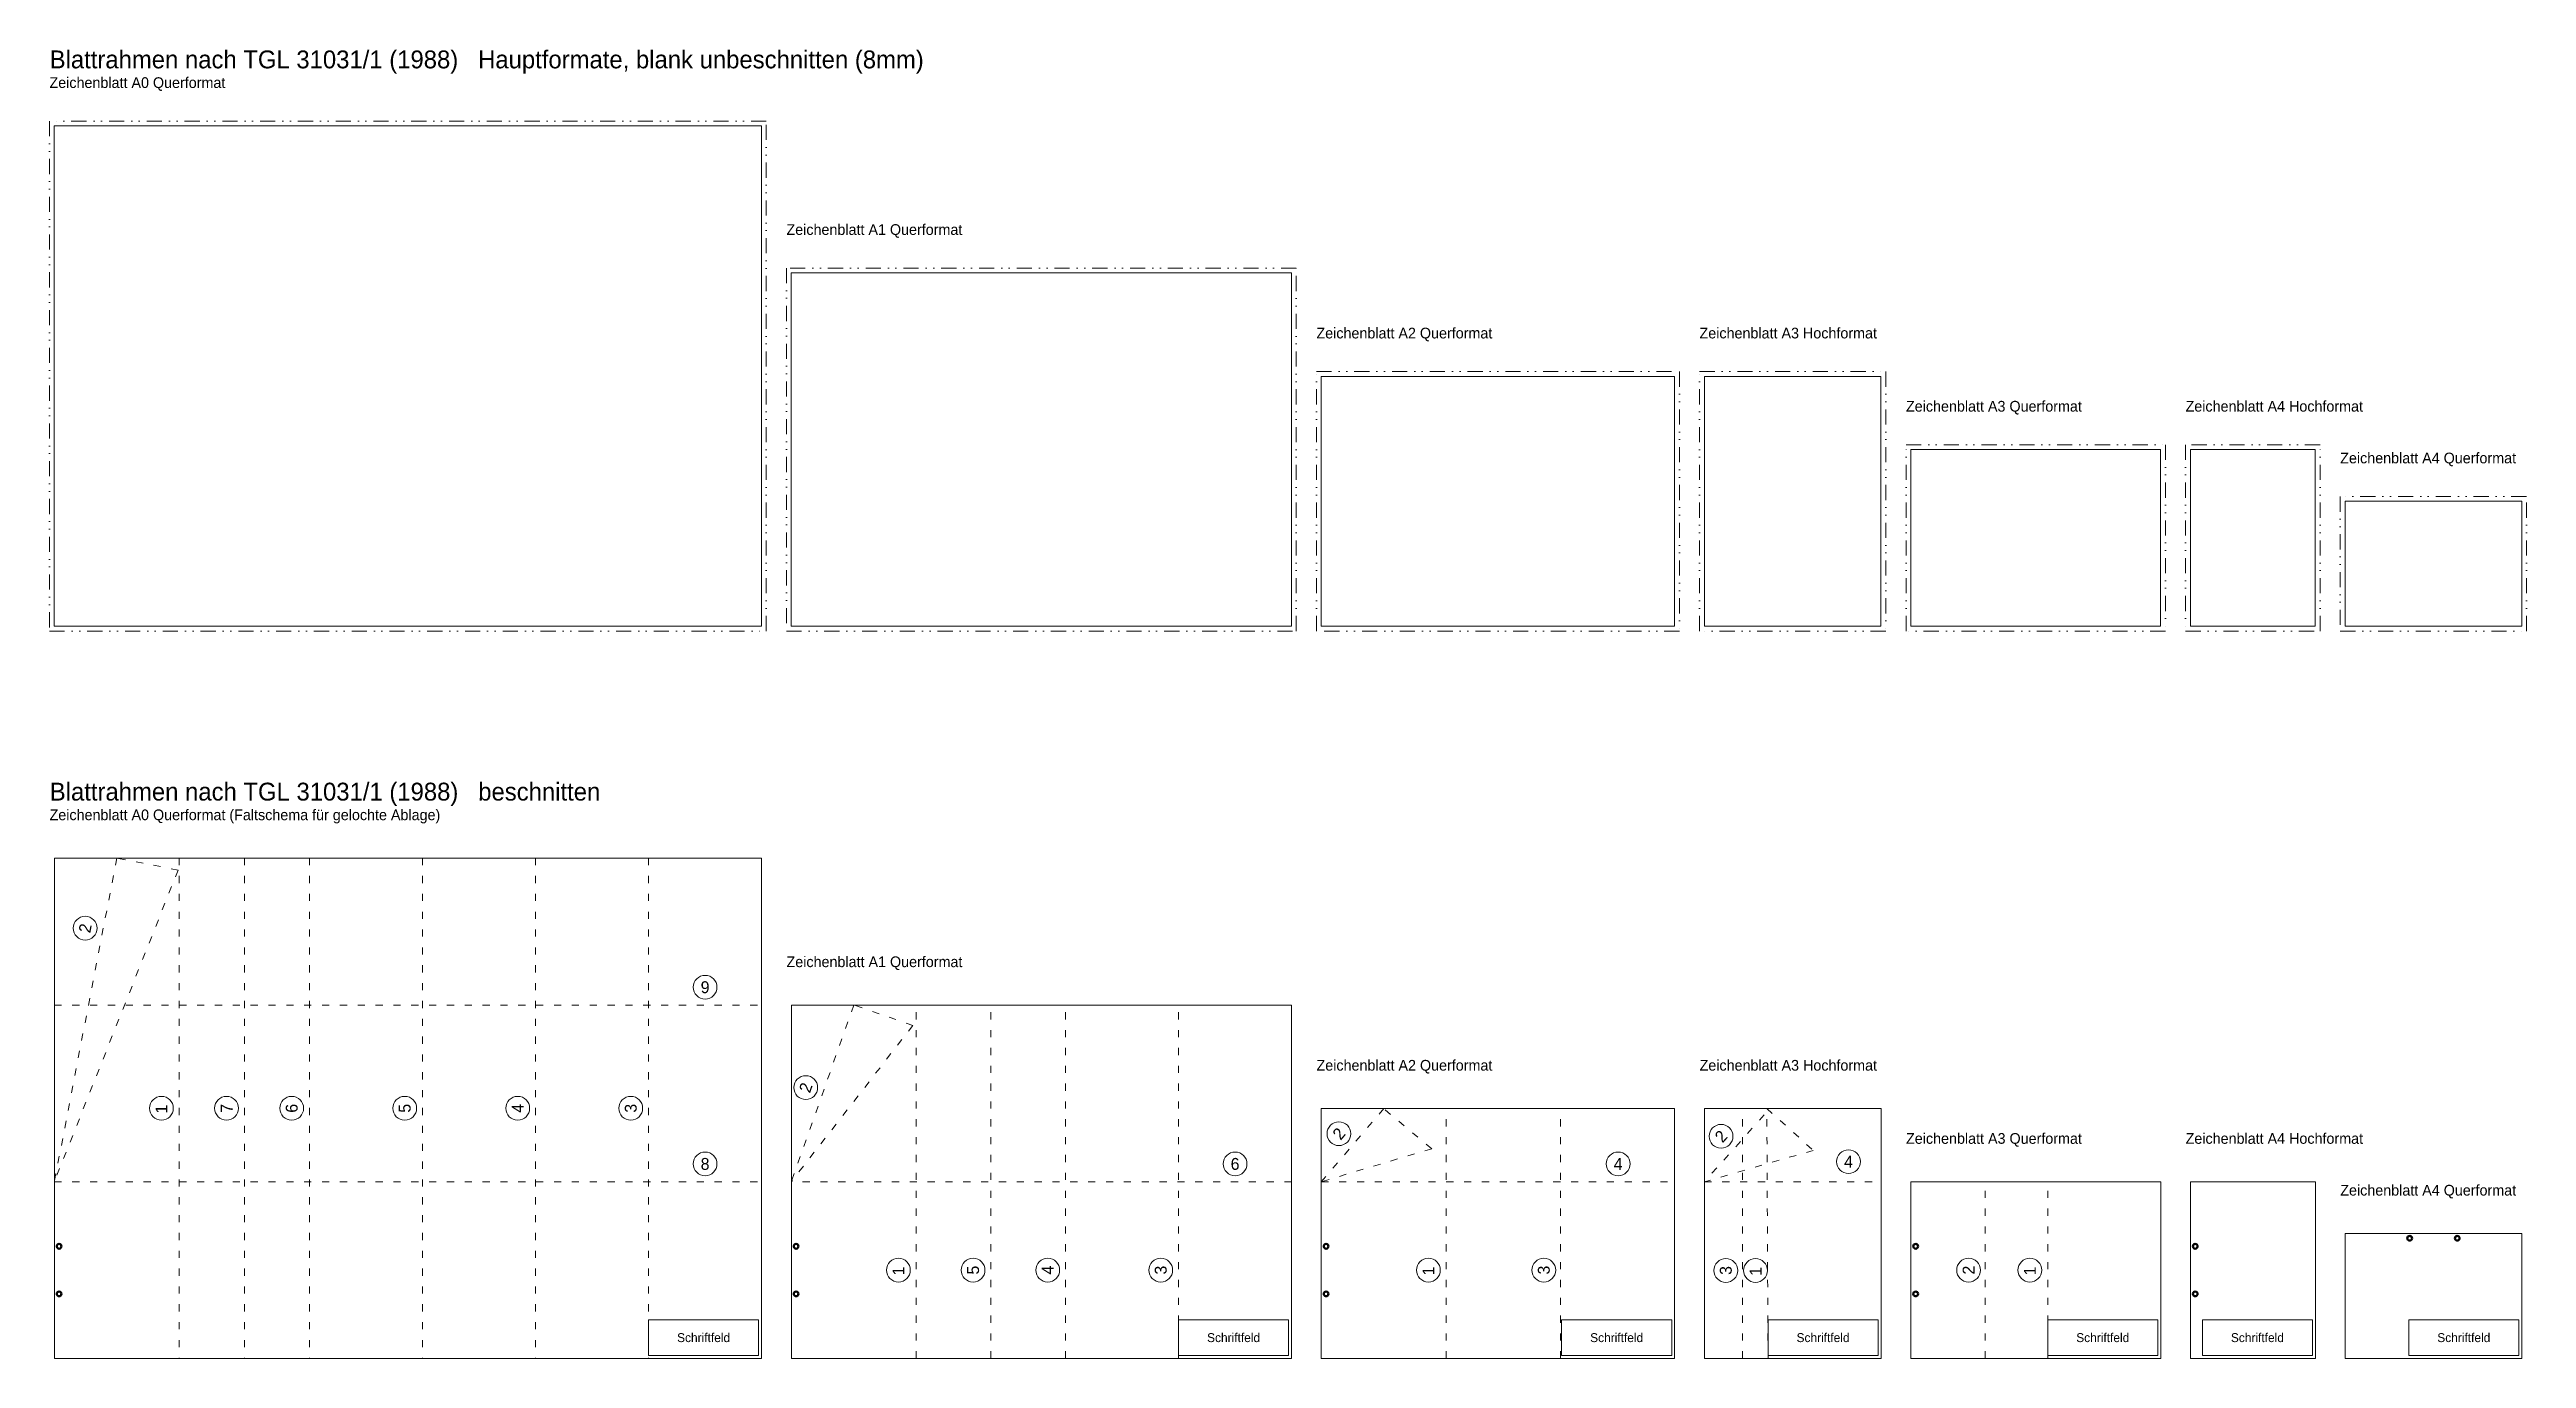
# Model space of a CAD drawing. Header units: millimetres. Extents: x -2160 to 2026, y -3062 to 969.
# Drawn here: x -2138 to 2026, y -1231 to 969 of the extents above; entities that cross this region are included whole.
import ezdxf
from ezdxf.enums import TextEntityAlignment as Align

# ---------------------------------------------------------------- set-up
doc = ezdxf.new("R2010")
doc.units = ezdxf.units.MM
doc.linetypes.add('ACAD_ISO03W100', pattern=[30, 12, -18])
doc.linetypes.add('DIVIDEX2', pattern=[63.5, 25.4, -12.65, 0.1, -12.6, 0.1, -12.65])
for name, color, linetype, lineweight, true_color in [('Blattformate', 2, 'Continuous', 5, 0xffff00), ('Faltung', 7, 'ACAD_ISO03W100', 0, 0x000000), ('Hilfe', 6, 'Continuous', 5, 0xff00ff), ('Legende', 7, 'Continuous', 5, 0x000000), ('Lochung', 94, 'Continuous', 50, 0x008000), ('Nr', 1, 'Continuous', 5, 0xff0000), ('Platzhalter PK', 1, 'Continuous', 5, 0xff0000), ('unbeschnitten', 7, 'DIVIDEX2', 0, 0x000000)]:
    doc.layers.add(name, color=color, linetype=linetype, lineweight=lineweight, true_color=true_color)
doc.styles.add('textstyle210', font='')
doc.styles.add('textstyle212', font='')
doc.styles.add('textstyle213', font='')
doc.styles.add('textstyle214', font='')
doc.styles.add('textstyle215', font='')
doc.styles.add('textstyle216', font='')
doc.styles.add('textstyle217', font='')
doc.styles.add('textstyle218', font='')
doc.styles.add('textstyle219', font='')
doc.styles.add('textstyle220', font='')
doc.styles.add('textstyle221', font='')
doc.styles.add('textstyle222', font='')
doc.styles.add('textstyle223', font='')
doc.styles.add('textstyle228', font='')
doc.styles.add('textstyle229', font='')
doc.styles.add('textstyle231', font='')
doc.styles.add('textstyle400', font='')
doc.styles.add('textstyle406', font='')
doc.styles.add('textstyle407', font='')
doc.styles.add('textstyle409', font='')
doc.styles.add('textstyle410', font='')
doc.styles.add('textstyle411', font='')
doc.styles.add('textstyle413', font='')
doc.styles.add('textstyle414', font='')
doc.styles.add('textstyle415', font='')
doc.styles.add('textstyle416', font='')
doc.styles.add('textstyle417', font='')
doc.styles.add('textstyle418', font='')
doc.styles.add('textstyle419', font='')
doc.styles.add('textstyle420', font='')
doc.styles.add('textstyle421', font='')
doc.styles.add('textstyle422', font='')
doc.styles.add('textstyle423', font='')
doc.styles.add('textstyle424', font='')
doc.styles.add('textstyle425', font='')
doc.styles.add('textstyle426', font='')
doc.styles.add('textstyle427', font='')
doc.styles.add('textstyle428', font='')
doc.styles.add('textstyle429', font='')
doc.styles.add('textstyle430', font='')
doc.styles.add('textstyle431', font='')
doc.styles.add('textstyle432', font='')
doc.styles.add('textstyle433', font='')
doc.styles.add('textstyle434', font='')
doc.styles.add('textstyle435', font='')
doc.styles.add('textstyle436', font='')
doc.styles.add('textstyle437', font='')
doc.styles.add('textstyle438', font='')
doc.styles.get('textstyle210').set_extended_font_data('TGL 31034-1')
doc.styles.get('textstyle212').set_extended_font_data('TGL 31034-1')
doc.styles.get('textstyle213').set_extended_font_data('TGL 31034-1')
doc.styles.get('textstyle214').set_extended_font_data('TGL 31034-1')
doc.styles.get('textstyle215').set_extended_font_data('TGL 31034-1')
doc.styles.get('textstyle216').set_extended_font_data('TGL 31034-1')
doc.styles.get('textstyle217').set_extended_font_data('TGL 31034-1')
doc.styles.get('textstyle218').set_extended_font_data('TGL 31034-1')
doc.styles.get('textstyle219').set_extended_font_data('TGL 31034-1')
doc.styles.get('textstyle220').set_extended_font_data('TGL 31034-1')
doc.styles.get('textstyle221').set_extended_font_data('TGL 31034-1')
doc.styles.get('textstyle222').set_extended_font_data('TGL 31034-1')
doc.styles.get('textstyle223').set_extended_font_data('TGL 31034-1')
doc.styles.get('textstyle228').set_extended_font_data('TGL 31034-1')
doc.styles.get('textstyle229').set_extended_font_data('TGL 31034-1')
doc.styles.get('textstyle231').set_extended_font_data('TGL 31034-1')
doc.styles.get('textstyle400').set_extended_font_data('TGL 31034-1')
doc.styles.get('textstyle406').set_extended_font_data('TGL 31034-1')
doc.styles.get('textstyle407').set_extended_font_data('TGL 31034-1')
doc.styles.get('textstyle409').set_extended_font_data('TGL 31034-1')
doc.styles.get('textstyle410').set_extended_font_data('TGL 31034-1')
doc.styles.get('textstyle411').set_extended_font_data('TGL 31034-1')
doc.styles.get('textstyle413').set_extended_font_data('TGL 31034-1')
doc.styles.get('textstyle414').set_extended_font_data('TGL 31034-1')
doc.styles.get('textstyle415').set_extended_font_data('TGL 31034-1')
doc.styles.get('textstyle416').set_extended_font_data('TGL 31034-1')
doc.styles.get('textstyle417').set_extended_font_data('TGL 31034-1')
doc.styles.get('textstyle418').set_extended_font_data('TGL 31034-1')
doc.styles.get('textstyle419').set_extended_font_data('TGL 31034-1')
doc.styles.get('textstyle420').set_extended_font_data('TGL 31034-1')
doc.styles.get('textstyle421').set_extended_font_data('TGL 31034-1')
doc.styles.get('textstyle422').set_extended_font_data('TGL 31034-1')
doc.styles.get('textstyle423').set_extended_font_data('TGL 31034-1')
doc.styles.get('textstyle424').set_extended_font_data('TGL 31034-1')
doc.styles.get('textstyle425').set_extended_font_data('TGL 31034-1')
doc.styles.get('textstyle426').set_extended_font_data('TGL 31034-1')
doc.styles.get('textstyle427').set_extended_font_data('TGL 31034-1')
doc.styles.get('textstyle428').set_extended_font_data('TGL 31034-1')
doc.styles.get('textstyle429').set_extended_font_data('TGL 31034-1')
doc.styles.get('textstyle430').set_extended_font_data('TGL 31034-1')
doc.styles.get('textstyle431').set_extended_font_data('TGL 31034-1')
doc.styles.get('textstyle432').set_extended_font_data('TGL 31034-1')
doc.styles.get('textstyle433').set_extended_font_data('TGL 31034-1')
doc.styles.get('textstyle434').set_extended_font_data('TGL 31034-1')
doc.styles.get('textstyle435').set_extended_font_data('TGL 31034-1')
doc.styles.get('textstyle436').set_extended_font_data('TGL 31034-1')
doc.styles.get('textstyle437').set_extended_font_data('TGL 31034-1')
doc.styles.get('textstyle438').set_extended_font_data('TGL 31034-1')

msp = doc.modelspace()

# ---------------------------------------------------------------- texts
at = {"layer": 'Hilfe'}
for style, p in [('textstyle407', (-1038.4, -1195.8)), ('textstyle406', (-147.4, -1195.8)), ('textstyle409', (496.6, -1195.8)), ('textstyle400', (843.6, -1195.8)), ('textstyle411', (1313.8, -1195.8)), ('textstyle410', (1573.8, -1195.8)), ('textstyle413', (1920.8, -1195.8))]:
    msp.add_text('Schriftfeld', height=15, dxfattribs=dict(at, style=style)).set_placement(p, align=Align.MIDDLE_CENTER)
at = {"layer": 'Legende'}
for s, height, style, p in [('Blattrahmen nach TGL 31031/1 (1988)   Hauptformate, blank unbeschnitten (8mm)', 30, 'textstyle215', (-2137.8, 967.8)), ('Zeichenblatt A0 Querformat', 18, 'textstyle210', (-2138.1, 922.8)), ('Zeichenblatt A1 Querformat', 18, 'textstyle213', (-899.1, 675.8)), ('Zeichenblatt A2 Querformat', 18, 'textstyle212', (-8.1, 501.8)), ('Zeichenblatt A3 Hochformat', 18, 'textstyle228', (635.9, 501.8)), ('Zeichenblatt A3 Querformat', 18, 'textstyle221', (983, 378.8)), ('Zeichenblatt A4 Hochformat', 18, 'textstyle220', (1453, 378.8)), ('Zeichenblatt A4 Querformat', 18, 'textstyle223', (1713, 291.8)), ('Blattrahmen nach TGL 31031/1 (1988)   beschnitten', 30, 'textstyle214', (-2137.6, -263)), ('Zeichenblatt A0 Querformat (Faltschema für gelochte Ablage)', 18, 'textstyle222', (-2138, -308)), ('Zeichenblatt A1 Querformat', 18, 'textstyle217', (-899, -555)), ('Zeichenblatt A2 Querformat', 18, 'textstyle216', (-8, -729)), ('Zeichenblatt A3 Hochformat', 18, 'textstyle229', (636, -729)), ('Zeichenblatt A3 Querformat', 18, 'textstyle219', (983.1, -852)), ('Zeichenblatt A4 Hochformat', 18, 'textstyle218', (1453.1, -852)), ('Zeichenblatt A4 Querformat', 18, 'textstyle231', (1713.1, -939))]:
    msp.add_text(s, height=height, dxfattribs=dict(at, style=style)).set_placement(p, align=Align.TOP_LEFT)
at = {"layer": 'Nr'}
for s, rotation, style, p in [('2', 79, 'textstyle427', (-2078.1, -507.6)), ('2', 71, 'textstyle415', (-866.7, -775.5)), ('1', 90, 'textstyle426', (-1949.8, -811.7)), ('7', 90, 'textstyle436', (-1840.4, -810.3)), ('6', 90, 'textstyle435', (-1730.9, -810.3)), ('5', 90, 'textstyle438', (-1540.9, -810.3)), ('4', 90, 'textstyle437', (-1350.9, -810.3)), ('3', 90, 'textstyle433', (-1160.9, -810.3)), ('2', 50, 'textstyle414', (29.7, -853)), ('2', 48, 'textstyle429', (672.1, -857.4)), ('1', 90, 'textstyle421', (-710.8, -1083.7)), ('5', 90, 'textstyle420', (-585.4, -1082.3)), ('4', 90, 'textstyle423', (-459.9, -1082.3)), ('3', 90, 'textstyle422', (-269.9, -1082.3)), ('1', 90, 'textstyle416', (180.2, -1083.7)), ('3', 90, 'textstyle419', (374.1, -1082.3)), ('3', 90, 'textstyle431', (680.1, -1082.9)), ('1', 90, 'textstyle428', (730.2, -1084.3)), ('2', 90, 'textstyle424', (1088.3, -1082.3)), ('1', 90, 'textstyle425', (1191.3, -1083.7))]:
    msp.add_text(s, height=20, rotation=rotation, dxfattribs=dict(at, style=style)).set_placement(p, align=Align.MIDDLE_CENTER)
for s, style, p in [('9', 'textstyle432', (-1035.9, -606.8)), ('8', 'textstyle434', (-1035.9, -903.8)), ('6', 'textstyle417', (-144.9, -903.8)), ('4', 'textstyle418', (499.1, -903.8)), ('4', 'textstyle430', (886.4, -900))]:
    msp.add_text(s, height=20, dxfattribs=dict(at, style=style)).set_placement(p, align=Align.MIDDLE_CENTER)

# ---------------------------------------------------------------- linework, layer by layer
at = {"layer": 'Blattformate'}
for p, q in [((-941, 841), (-2130, 841)), ((-2130, 841), (-2130, 0)), ((-941, 0), (-941, 841)), ((-50, 594), (-891, 594)), ((-891, 594), (-891, 0)), ((-50, 0), (-50, 594)), ((0, 0), (0, 420)), ((0, 420), (594, 420)), ((594, 0), (594, 420)), ((644, 0), (644, 420)), ((644, 420), (941, 420)), ((941, 0), (941, 420)), ((991.1, 0), (991.1, 297)), ((991.1, 297), (1411.1, 297)), ((1411.1, 0), (1411.1, 297)), ((1461.1, 0), (1461.1, 297)), ((1461.1, 297), (1671.1, 297)), ((1671.1, 0), (1671.1, 297)), ((2018.1, 210), (1721.1, 210)), ((1721.1, 210), (1721.1, 0)), ((2018.1, 0), (2018.1, 210)), ((-2130, 0), (-941, 0)), ((-891, 0), (-50, 0)), ((0, 0), (594, 0)), ((644, 0), (941, 0)), ((991.1, 0), (1411.1, 0)), ((1461.1, 0), (1671.1, 0)), ((1721.1, 0), (2018.1, 0)), ((-940.9, -389.8), (-2129.9, -389.8)), ((-2129.9, -389.8), (-2129.9, -1230.8)), ((-940.9, -1230.8), (-940.9, -389.8)), ((-49.9, -636.8), (-890.9, -636.8)), ((-890.9, -636.8), (-890.9, -1230.8)), ((-49.9, -1230.8), (-49.9, -636.8)), ((0.1, -1230.8), (0.1, -810.8)), ((0.1, -810.8), (594.1, -810.8)), ((594.1, -1230.8), (594.1, -810.8)), ((644.1, -1230.8), (644.1, -810.8)), ((644.1, -810.8), (941.1, -810.8)), ((941.1, -1230.8), (941.1, -810.8)), ((991.3, -1230.8), (991.3, -933.8)), ((991.3, -933.8), (1411.3, -933.8)), ((1411.3, -1230.8), (1411.3, -933.8)), ((1461.3, -1230.8), (1461.3, -933.8)), ((1461.3, -933.8), (1671.3, -933.8)), ((1671.3, -1230.8), (1671.3, -933.8)), ((2018.3, -1020.8), (1721.3, -1020.8)), ((1721.3, -1020.8), (1721.3, -1230.8)), ((2018.3, -1230.8), (2018.3, -1020.8)), ((-2129.9, -1230.8), (-940.9, -1230.8)), ((-890.9, -1230.8), (-49.9, -1230.8)), ((0.1, -1230.8), (594.1, -1230.8)), ((644.1, -1230.8), (941.1, -1230.8)), ((991.3, -1230.8), (1411.3, -1230.8)), ((1461.3, -1230.8), (1671.3, -1230.8)), ((1721.3, -1230.8), (2018.3, -1230.8))]:
    msp.add_line(p, q, dxfattribs=at)
at = {"layer": 'Faltung'}
for p, q in [((-2024.9, -389.8), (-2129.9, -933.8)), ((-1921.8, -409.8), (-2129.9, -933.8)), ((-1921.8, -409.8), (-2024.9, -389.8)), ((-1919.9, -389.8), (-1919.9, -1230.8)), ((-1810.4, -389.8), (-1810.4, -1230.8)), ((-1700.9, -389.8), (-1700.9, -1230.8)), ((-1510.9, -389.8), (-1510.9, -1230.8)), ((-1320.9, -389.8), (-1320.9, -1230.8)), ((-1130.9, -389.8), (-1130.9, -1230.8)), ((-2129.9, -636.8), (-940.9, -636.8)), ((-785.9, -636.8), (-890.9, -933.8)), ((-686.6, -671), (-785.9, -636.8)), ((-680.9, -1230.8), (-680.9, -636.8)), ((-555.4, -1230.8), (-555.4, -636.8)), ((-429.9, -1230.8), (-429.9, -636.8)), ((-239.9, -1230.8), (-239.9, -636.8)), ((-686.6, -671), (-890.9, -933.8)), ((105.1, -810.8), (0.1, -933.8)), ((185.6, -878.3), (105.1, -810.8)), ((210.1, -1230.8), (210.1, -810.8)), ((402.1, -1230.8), (402.1, -810.8)), ((744.6, -821.1), (644.1, -933.8)), ((708.1, -1230.8), (708.1, -810.8)), ((751.1, -1230.8), (749.1, -810.8)), ((749.1, -810.8), (827.2, -881.1)), ((185.6, -878.3), (0.1, -933.8)), ((827.2, -881.1), (644.1, -933.8)), ((-2129.9, -933.8), (-940.9, -933.8)), ((-49.9, -933.8), (-890.9, -933.8)), ((0.1, -933.8), (594.1, -933.8)), ((644.1, -933.8), (941.1, -933.8)), ((1116.3, -1230.8), (1116.3, -933.8)), ((1221.3, -1230.8), (1221.3, -933.8))]:
    msp.add_line(p, q, dxfattribs=at)
at = {"layer": 'Lochung'}
for centre in [(-2121.9, -1042.3), (-882.9, -1042.3), (8.1, -1042.3), (999.3, -1042.3), (1469.3, -1042.3), (1829.8, -1028.8), (1909.8, -1028.8), (-2121.9, -1122.3), (-882.9, -1122.3), (8.1, -1122.3), (999.3, -1122.3), (1469.3, -1122.3)]:
    msp.add_circle(centre, 4, dxfattribs=at)
at = {"layer": 'Nr'}
for centre in [(-2078.1, -507.6), (-1035.9, -606.8), (-1949.9, -810.3), (-1840.4, -810.3), (-1730.9, -810.3), (-1540.9, -810.3), (-1350.9, -810.3), (-1160.9, -810.3), (-866.7, -775.5), (29.7, -853), (672.1, -857.4), (-1035.9, -903.8), (-144.9, -903.8), (499.1, -903.8), (886.4, -900), (-710.9, -1082.3), (-585.4, -1082.3), (-459.9, -1082.3), (-269.9, -1082.3), (180.1, -1082.3), (374.1, -1082.3), (680.1, -1082.9), (730.1, -1082.9), (1088.3, -1082.3), (1191.3, -1082.3)]:
    msp.add_circle(centre, 20, dxfattribs=at)
at = {"layer": 'Platzhalter PK'}
for p, q in [((-945.9, -1165.8), (-1130.9, -1165.8)), ((-1130.9, -1165.8), (-1130.9, -1225.8)), ((-945.9, -1225.8), (-945.9, -1165.8)), ((-54.9, -1165.8), (-239.9, -1165.8)), ((-239.9, -1165.8), (-239.9, -1225.8)), ((-54.9, -1225.8), (-54.9, -1165.8)), ((589.1, -1165.8), (404.1, -1165.8)), ((404.1, -1165.8), (404.1, -1225.8)), ((589.1, -1225.8), (589.1, -1165.8)), ((936.1, -1165.8), (751.1, -1165.8)), ((751.1, -1165.8), (751.1, -1225.8)), ((936.1, -1225.8), (936.1, -1165.8)), ((1406.3, -1165.8), (1221.3, -1165.8)), ((1221.3, -1165.8), (1221.3, -1225.8)), ((1406.3, -1225.8), (1406.3, -1165.8)), ((1666.3, -1165.8), (1481.3, -1165.8)), ((1481.3, -1165.8), (1481.3, -1225.8)), ((1666.3, -1225.8), (1666.3, -1165.8)), ((2013.3, -1165.8), (1828.3, -1165.8)), ((1828.3, -1165.8), (1828.3, -1225.8)), ((2013.3, -1225.8), (2013.3, -1165.8)), ((-1130.9, -1225.8), (-945.9, -1225.8)), ((-239.9, -1225.8), (-54.9, -1225.8)), ((404.1, -1225.8), (589.1, -1225.8)), ((751.1, -1225.8), (936.1, -1225.8)), ((1221.3, -1225.8), (1406.3, -1225.8)), ((1481.3, -1225.8), (1666.3, -1225.8)), ((1828.3, -1225.8), (2013.3, -1225.8))]:
    msp.add_line(p, q, dxfattribs=at)
at = {"layer": 'unbeschnitten'}
for p, q in [((-933, 849), (-2138, 849)), ((-2138, 849), (-2138, -8)), ((-933, -8), (-933, 849)), ((-42, 602), (-899, 602)), ((-899, 602), (-899, -8)), ((-42, -8), (-42, 602)), ((-8, 428), (602, 428)), ((-8, -8), (-8, 428)), ((602, 428), (602, -8)), ((636, 428), (949, 428)), ((636, -8), (636, 428)), ((949, 428), (949, -8)), ((983.1, 305), (1419.1, 305)), ((983.1, -8), (983.1, 305)), ((1419.1, 305), (1419.1, -8)), ((1679.1, 305), (1453.1, 305)), ((1453.1, 305), (1453.1, -8)), ((1679.1, -8), (1679.1, 305)), ((2026.1, 218), (1713.1, 218)), ((1713.1, 218), (1713.1, -8)), ((2026.1, -8), (2026.1, 218)), ((-2138, -8), (-933, -8)), ((-899, -8), (-42, -8)), ((602, -8), (-8, -8)), ((949, -8), (636, -8)), ((1419.1, -8), (983.1, -8)), ((1453.1, -8), (1679.1, -8)), ((1713.1, -8), (2026.1, -8))]:
    msp.add_line(p, q, dxfattribs=at)

msp.set_redraw_order([(e.dxf.handle, doc.entitydb.next_handle()) for e in msp.query("TEXT MTEXT ATTDEF DIMENSION ARC_DIMENSION")])  # texts and dimensions are drawn at this point

doc.saveas('drawing.dxf')
